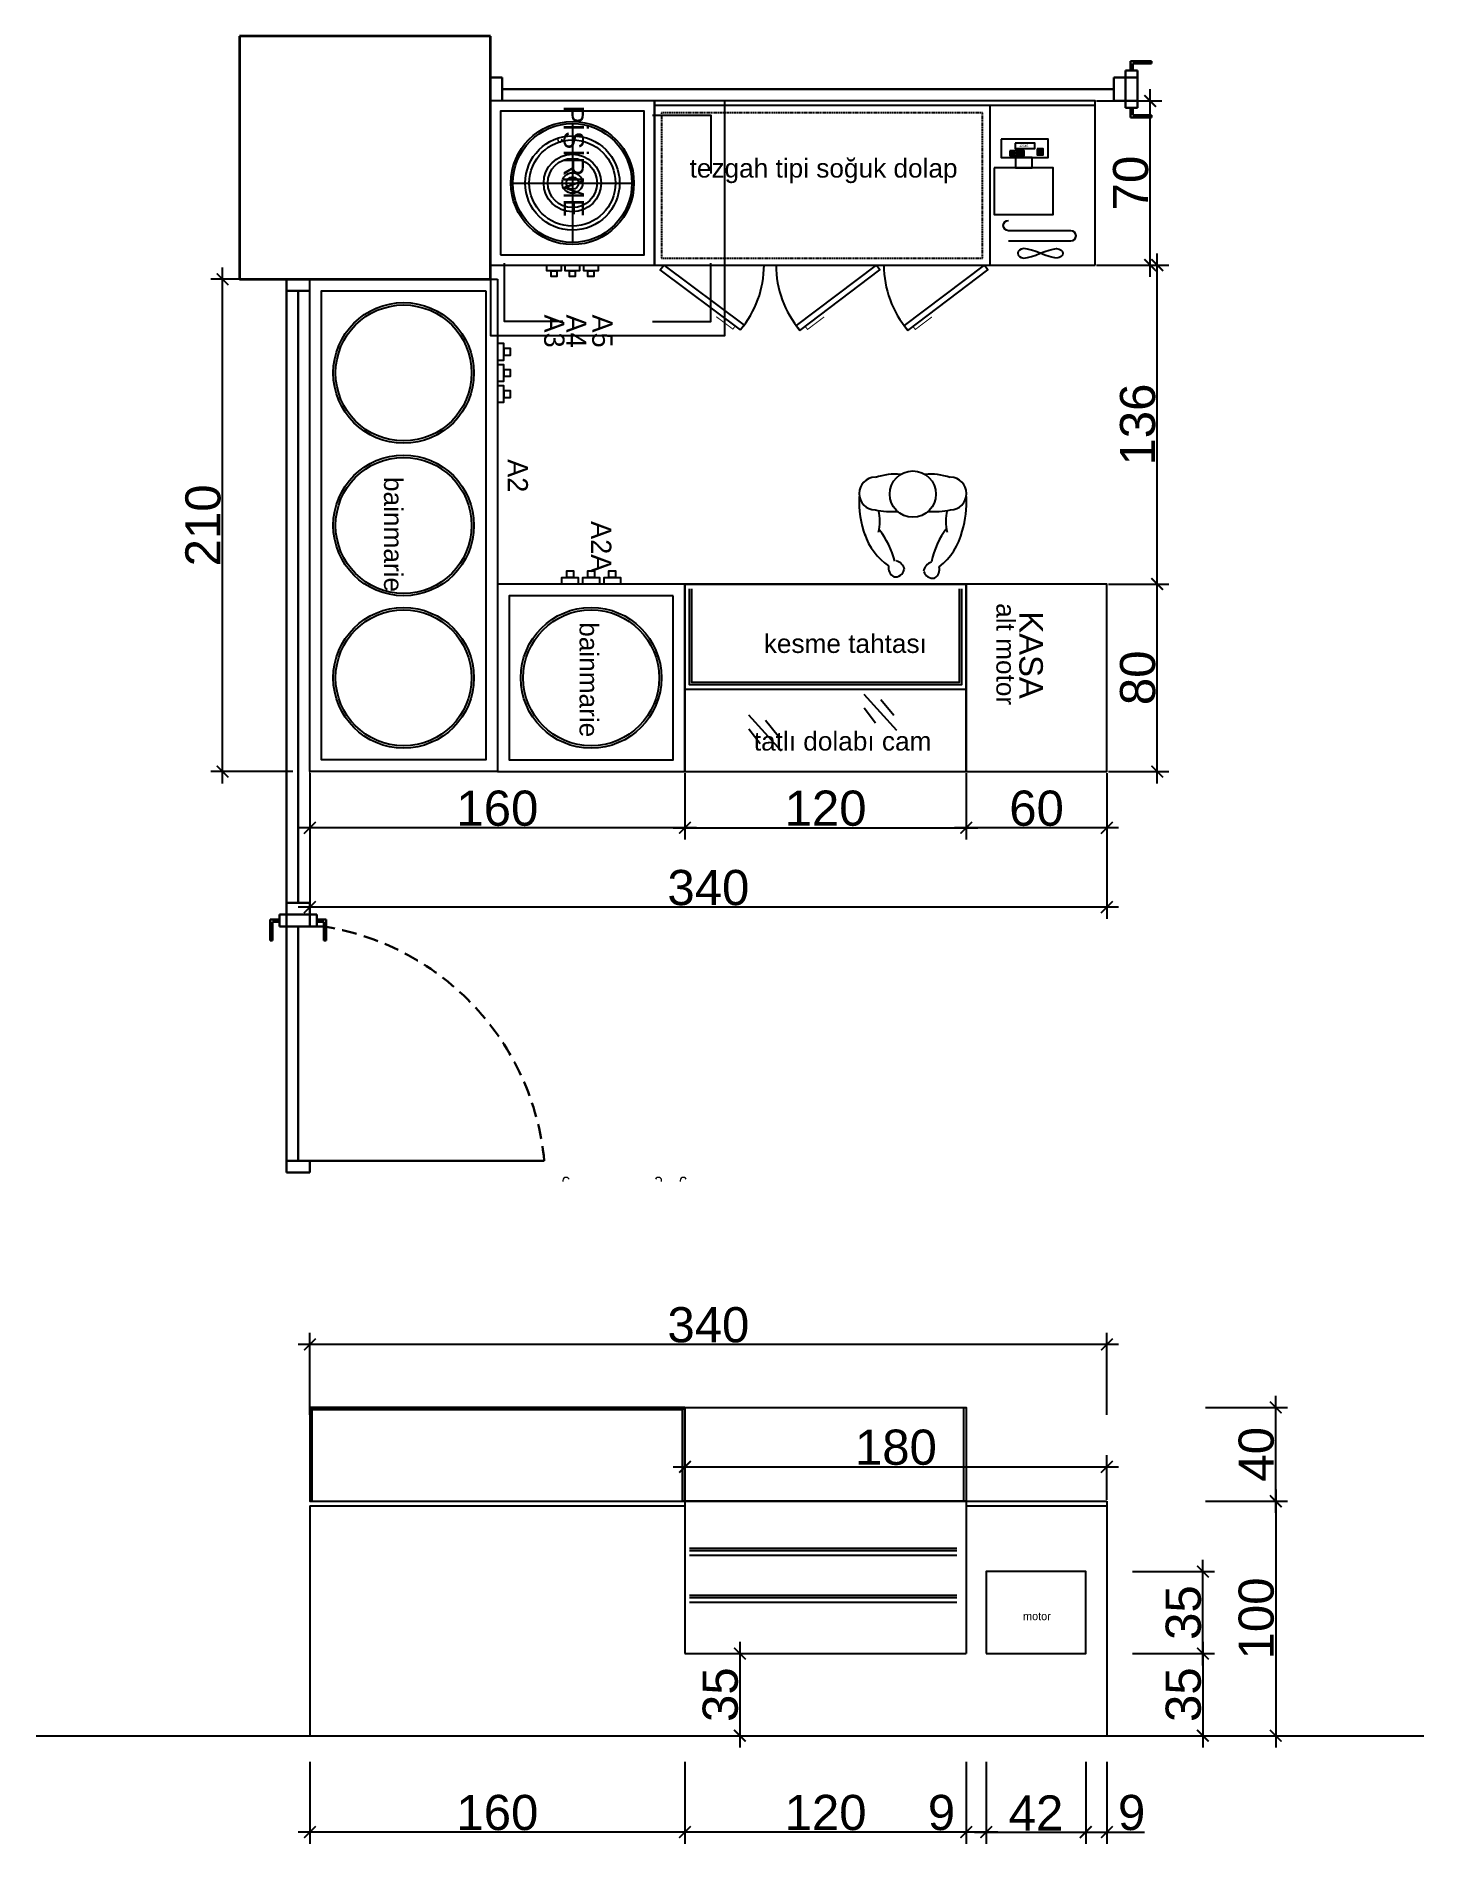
# Model space of a CAD drawing. Header units: millimetres. Extents: x -937 to 10425, y -275 to 2422.
# Drawn here: x -937 to -345, y 357 to 1128 of the extents above; entities that cross this region are included whole.
import ezdxf
from ezdxf.enums import TextEntityAlignment as Align

# ---------------------------------------------------------------- set-up
doc = ezdxf.new("R2010")
doc.units = ezdxf.units.MM
doc.header["$PDMODE"] = 35
doc.linetypes.add('DASHED', pattern=[0.75, 0.5, -0.25])
doc.linetypes.add('HIDDEN', pattern=[9.525, 6.35, -3.175])
for name, color, linetype in [('S2000-002 Çizgi', 7, 'Continuous'), ('SKTÜRK-002 Çizgi', 7, 'Continuous'), ('SKTÜRK_ Çizgi', 7, 'Continuous')]:
    doc.layers.add(name, color=color, linetype=linetype)
for name, color, linetype, lineweight in [('Sebe - Dograma', 4, 'Continuous', 30), ('Sebe - Duvar', 5, 'Continuous', 35), ('Sebe - Mobilya Alçak', 41, 'Continuous', 20), ('Sebe - Tefriş - ince', 9, 'Continuous', 0)]:
    doc.layers.add(name, color=color, linetype=linetype, lineweight=lineweight)
doc.styles.get("Standard").update_dxf_attribs({"font": 'arial.ttf'})
doc.styles.add('TAKSİM', font='GOTHIC.TTF', dxfattribs={"height": 20})
doc.dimstyles.new('ölçü iç', dxfattribs={"dimtxt": 15, "dimasz": 5, "dimexe": 5, "dimexo": 0.625, "dimtad": 1, "dimdec": 0, "dimtxsty": 'Standard', "dimblk": 'ARCHTICK', "dimcen": 5, "dimdle": 5, "dimclrd": 253, "dimclre": 253, "dimadec": 0, "dimazin": 0, "dimtfac": 1, "dimtdec": 0, "dimtmove": 0, "dimatfit": 3, "dimldrblk": 'ARCHTICK', "dimfxl": 30, "dimfxlon": 1, "dimarcsym": 2})

msp = doc.modelspace()

# ---------------------------------------------------------------- texts
for s, p in [('tezgah tipi soğuk dolap', (-658.48, 1067.79)), ('kesme tahtası', (-626.83, 865.07)), ('tatlı dolabı cam', (-631.1, 823.44))]:
    msp.add_text(s, height=8).set_placement(p)
for s, height, p in [('bainmarie', 8, (-788.84, 940.11)), ('alt motor', 8, (-527.6, 886.29)), ('KASA', 10, (-517.79, 882.8)), ('bainmarie', 8, (-705.41, 878.18))]:
    msp.add_text(s, height=height, rotation=270).set_placement(p)
at = {"layer": 'SKTÜRK-002 Çizgi', "style": 'TAKSİM'}
for s, p in [('PİŞİRME', (-712.23, 1074.77)), ('A3', (-720.5, 1002.33)), ('A4', (-711.1, 1002.33)), ('A5', (-700, 1002.33)), ('A2', (-736.09, 940.65)), ('A2A', (-700.5, 910.38))]:
    msp.add_text(s, height=8.64, rotation=270, dxfattribs=at).set_placement(p, align=Align.CENTER)
msp.add_text('motor', height=3.456, dxfattribs=at).set_placement((-510.32, 452.59), align=Align.CENTER)

# ---------------------------------------------------------------- blocks, each defined once
blk = doc.blocks.new('A$C3F6402FE')
at = {"layer": 'S2000-002 Çizgi'}
for points in [[(24.2, 0), (64, 0), (64, 50.2), (24.2, 50.2)], [(0, 6), (15.6, 6), (15.6, 45.9), (0, 45.9)], [(3.3, 17.7), (7.8, 17.7), (7.8, 34.7), (3.3, 34.7)], [(8.2, 40.7), (9.2, 40.7), (9.2, 41.7), (8.2, 41.7)], [(8.2, 39.7), (9.2, 39.7), (9.2, 40.7), (8.2, 40.7)], [(8.2, 38.7), (9.2, 38.7), (9.2, 39.7), (8.2, 39.7)], [(8.2, 37.7), (9.2, 37.7), (9.2, 38.7), (8.2, 38.7)], [(8.2, 36.7), (9.2, 36.7), (9.2, 37.7), (8.2, 37.7)], [(9.2, 40.7), (10.2, 40.7), (10.2, 41.7), (9.2, 41.7)], [(9.2, 39.7), (10.2, 39.7), (10.2, 40.7), (9.2, 40.7)], [(9.2, 38.7), (10.2, 38.7), (10.2, 39.7), (9.2, 39.7)], [(9.2, 37.7), (10.2, 37.7), (10.2, 38.7), (9.2, 38.7)], [(9.2, 36.7), (10.2, 36.7), (10.2, 37.7), (9.2, 37.7)], [(10.2, 40.7), (11.2, 40.7), (11.2, 41.7), (10.2, 41.7)], [(10.2, 39.7), (11.2, 39.7), (11.2, 40.7), (10.2, 40.7)], [(10.2, 38.7), (11.2, 38.7), (11.2, 39.7), (10.2, 39.7)], [(10.2, 37.7), (11.2, 37.7), (11.2, 38.7), (10.2, 38.7)], [(10.2, 36.7), (11.2, 36.7), (11.2, 37.7), (10.2, 37.7)], [(11.2, 40.7), (12.2, 40.7), (12.2, 41.7), (11.2, 41.7)], [(11.2, 39.7), (12.2, 39.7), (12.2, 40.7), (11.2, 40.7)], [(11.2, 38.7), (12.2, 38.7), (12.2, 39.7), (11.2, 39.7)], [(11.2, 37.7), (12.2, 37.7), (12.2, 38.7), (11.2, 38.7)], [(11.2, 36.7), (12.2, 36.7), (12.2, 37.7), (11.2, 37.7)], [(12.2, 40.7), (13.2, 40.7), (13.2, 41.7), (12.2, 41.7)], [(12.2, 39.7), (13.2, 39.7), (13.2, 40.7), (12.2, 40.7)], [(12.2, 38.7), (13.2, 38.7), (13.2, 39.7), (12.2, 39.7)], [(12.2, 37.7), (13.2, 37.7), (13.2, 38.7), (12.2, 38.7)], [(12.2, 36.7), (13.2, 36.7), (13.2, 37.7), (12.2, 37.7)], [(15.6, 18), (24.2, 18), (24.2, 32.2), (15.6, 32.2)], [(9.7, 23.4), (11.7, 23.4), (11.7, 25.4), (9.7, 25.4)], [(9.7, 21.4), (11.7, 21.4), (11.7, 23.4), (9.7, 23.4)], [(9.7, 19.4), (11.7, 19.4), (11.7, 21.4), (9.7, 21.4)], [(9.7, 17.4), (11.7, 17.4), (11.7, 19.4), (9.7, 19.4)], [(9.7, 15.4), (11.7, 15.4), (11.7, 17.4), (9.7, 17.4)], [(9.7, 13.4), (11.7, 13.4), (11.7, 15.4), (9.7, 15.4)], [(11.7, 23.4), (13.7, 23.4), (13.7, 25.4), (11.7, 25.4)], [(11.7, 21.4), (13.7, 21.4), (13.7, 23.4), (11.7, 23.4)], [(11.7, 19.4), (13.7, 19.4), (13.7, 21.4), (11.7, 21.4)], [(11.7, 17.4), (13.7, 17.4), (13.7, 19.4), (11.7, 19.4)], [(11.7, 15.4), (13.7, 15.4), (13.7, 17.4), (11.7, 17.4)], [(11.7, 13.4), (13.7, 13.4), (13.7, 15.4), (11.7, 15.4)]]:
    blk.add_lwpolyline(points, close=True, dxfattribs=at)
blk.add_text('12345', height=2, rotation=90, dxfattribs=at).set_placement((6.6, 21.3))
blk = doc.blocks.new('m2_pp03p')
blk.add_circle((0, 0), 9.87)
for centre, radius, start, end in [((4.68, 10.06), 26.32, 127.35182, 167.47266), ((-6.82, 32), 4.59, 122.84316, 192.86107), ((-8.59, 31.89), 4.04, 16.05795, 100.24483), ((-9.71, 34.01), 5.28, 289.87158, 348.31777), ((8.62, 33.52), 5.28, 194.78734, 253.23354), ((7.61, 31.34), 4.04, 82.86029, 167.04717), ((5.84, 31.36), 4.59, 350.24404, 60.26195), ((-43.54, 36.37), 36.39, 323.03498, 348.17997), ((42.83, 37.94), 36.39, 194.92514, 218.26682), ((-4.46, 8.82), 26.32, 18.24796, 55.75329), ((15.93, 3.73), 38.86, 161.95946, 183.88958), ((-32.97, 11.62), 18.93, 345.92352, 14.07648), ((32.97, 11.62), 18.93, 165.92352, 194.07648), ((-15.93, 3.73), 38.86, 356.11042, 21.26341), ((-15.9, -0.22), 7.02, 91.40227, 268.59773), ((-8.31, -35.91), 43.4, 87.46703, 100.30461), ((8.31, -35.91), 43.4, 79.69539, 92.53297), ((15.9, -0.22), 7.02, 271.40227, 88.59773), ((-7.67, 15.53), 24, 249.96679, 276.11796), ((7.67, 15.53), 24, 263.88204, 290.03321)]:
    blk.add_arc(centre, radius, start, end)
blk = doc.blocks.new('A$C0AFB533A')
for p, q in [((40, 11), (40, 69)), ((69, 40), (11, 40))]:
    blk.add_line(p, q)
for radius in [30, 29, 23, 21, 14, 12, 5, 3]:
    blk.add_circle((40, 40), radius)
at = {"layer": 'SKTÜRK_ Çizgi'}
for points in [[(80, 80), (0, 80), (0, 0), (80, 0)], [(34.5, 80), (27.5, 80), (27.5, 82.8), (34.5, 82.8)], [(32.4, 82.8), (29.6, 82.8), (29.6, 85.6), (32.4, 85.6)], [(43.5, 80), (36.5, 80), (36.5, 82.8), (43.5, 82.8)], [(41.4, 82.8), (38.6, 82.8), (38.6, 85.6), (41.4, 85.6)], [(52.5, 80), (45.5, 80), (45.5, 82.8), (52.5, 82.8)], [(50.4, 82.8), (47.6, 82.8), (47.6, 85.6), (50.4, 85.6)], [(75, 75), (5, 75), (5, 5), (75, 5)]]:
    blk.add_lwpolyline(points, close=True, dxfattribs=at)
blk = doc.blocks.new('A$C6D447ABA')
for centre, radius in [((40, 40), 30), ((105, 40), 30), ((170, 40), 30), ((40, 40), 29), ((105, 40), 29), ((170, 40), 29)]:
    blk.add_circle(centre, radius)
at = {"layer": 'SKTÜRK_ Çizgi'}
for points in [[(29.6, 82.8), (32.4, 82.8), (32.4, 85.6), (29.6, 85.6)], [(38.6, 82.8), (41.4, 82.8), (41.4, 85.6), (38.6, 85.6)], [(47.6, 82.8), (50.4, 82.8), (50.4, 85.6), (47.6, 85.6)], [(0, 80), (210, 80), (210, 0), (0, 0)], [(27.5, 80), (34.5, 80), (34.5, 82.8), (27.5, 82.8)], [(36.5, 80), (43.5, 80), (43.5, 82.8), (36.5, 82.8)], [(45.5, 80), (52.5, 80), (52.5, 82.8), (45.5, 82.8)], [(5, 75), (205, 75), (205, 5), (5, 5)]]:
    blk.add_lwpolyline(points, close=True, dxfattribs=at)
blk = doc.blocks.new('A$C69F55960')
for radius in [30, 29]:
    blk.add_circle((45.6, 40), radius)
at = {"layer": 'SKTÜRK_ Çizgi'}
for points in [[(5.6, 80), (5.6, 0), (85.6, 0), (85.6, 80)], [(10.6, 75), (10.6, 5), (80.6, 5), (80.6, 75)], [(2.8, 50.4), (2.8, 47.6), (0, 47.6), (0, 50.4)], [(5.6, 52.5), (5.6, 45.5), (2.8, 45.5), (2.8, 52.5)], [(2.8, 41.4), (2.8, 38.6), (0, 38.6), (0, 41.4)], [(5.6, 43.5), (5.6, 36.5), (2.8, 36.5), (2.8, 43.5)], [(2.8, 32.4), (2.8, 29.6), (0, 29.6), (0, 32.4)], [(5.6, 34.5), (5.6, 27.5), (2.8, 27.5), (2.8, 34.5)]]:
    blk.add_lwpolyline(points, close=True, dxfattribs=at)
blk = doc.blocks.new('_ArchTick')
at = {"color": 0, "linetype": 'ByBlock', "const_width": 0.15}
blk.add_lwpolyline([(-0.5, -0.5), (0.5, 0.5)], dxfattribs=at)
blk = doc.blocks.new('*D82')
at = {"color": 253, "lineweight": -2, "transparency": 16777216}
for p, q in [((-540.47, 813.83), (-540.47, 785.49)), ((-480.47, 813.83), (-480.47, 785.49)), ((-475.47, 790.49), (-545.47, 790.49))]:
    blk.add_line(p, q, dxfattribs=at)
at = {"layer": 'Defpoints', "color": 0, "transparency": 16777216}
for p in [(-540.47, 814.46), (-480.47, 814.46), (-540.47, 790.49)]:
    blk.add_point(p, dxfattribs=at)
at = {"color": 253, "lineweight": -2, "transparency": 16777216, "xscale": 5, "yscale": 5, "zscale": 5, "rotation": 180}
blk.add_blockref('_ArchTick', (-540.47, 790.49), dxfattribs=at)
at = {"color": 253, "lineweight": -2, "transparency": 16777216, "xscale": 5, "yscale": 5, "zscale": 5}
blk.add_blockref('_ArchTick', (-480.47, 790.49), dxfattribs=at)
at = {"color": 0, "transparency": 16777216, "insert": (-510.47, 798.77), "char_height": 15, "attachment_point": 5}
blk.add_mtext('60', dxfattribs=at)
blk = doc.blocks.new('*D83')
at = {"color": 253, "lineweight": -2, "transparency": 16777216}
for p, q in [((-660.47, 813.83), (-660.47, 785.49)), ((-540.47, 813.83), (-540.47, 785.49)), ((-665.47, 790.49), (-535.47, 790.49))]:
    blk.add_line(p, q, dxfattribs=at)
at = {"layer": 'Defpoints', "color": 0, "transparency": 16777216}
for p in [(-660.47, 814.46), (-540.47, 814.46), (-540.47, 790.49)]:
    blk.add_point(p, dxfattribs=at)
at = {"color": 253, "lineweight": -2, "transparency": 16777216, "xscale": 5, "yscale": 5, "zscale": 5, "rotation": 180}
blk.add_blockref('_ArchTick', (-660.47, 790.49), dxfattribs=at)
at = {"color": 253, "lineweight": -2, "transparency": 16777216, "xscale": 5, "yscale": 5, "zscale": 5}
blk.add_blockref('_ArchTick', (-540.47, 790.49), dxfattribs=at)
at = {"color": 0, "transparency": 16777216, "insert": (-600.47, 798.77), "char_height": 15, "attachment_point": 5}
blk.add_mtext('120', dxfattribs=at)
blk = doc.blocks.new('A$C05AC2178')
at = {"layer": 'S2000-002 Çizgi'}
blk.add_line((2, 226.75), (2, 38.75), dxfattribs=at)
for points in [[(70, 226.75), (0, 226.75), (0, 38.75), (70, 38.75)], [(66.97, 210.31), (66.8, 208.85), (66.35, 207.15), (65.71, 205.29), (64.97, 203.34), (64.24, 201.39), (63.6, 199.53), (63.14, 197.82), (62.97, 196.37), (63.14, 195.22), (63.6, 194.41), (64.24, 193.92), (64.97, 193.75), (65.71, 193.92), (66.35, 194.41), (66.8, 195.22), (66.97, 196.37), (66.8, 197.82), (66.35, 199.53), (65.71, 201.39), (64.97, 203.34), (64.24, 205.29), (63.6, 207.15), (63.14, 208.85), (62.97, 210.31), (63.14, 211.45), (63.6, 212.27), (64.24, 212.76), (64.97, 212.93), (65.71, 212.76), (66.35, 212.27), (66.8, 211.45)], [(97.82, 146.79), (72.05, 180.9), (70, 179.35), (95.77, 145.24)], [(97.82, 100.81), (72.05, 134.92), (70, 133.37), (95.77, 99.26)], [(97.67, 75.44), (72.05, 41.21), (70, 42.75), (95.61, 76.98)]]:
    blk.add_lwpolyline(points, close=True, dxfattribs=at)
for points in [[(55.32, 216.42), (55.32, 189.75, -1), (50.97, 189.75)], [(59.66, 189.75), (59.66, 216.42, 1), (55.32, 216.42)]]:
    blk.add_lwpolyline(points, format="xyb", dxfattribs=at)
blk.add_lwpolyline([(2, 181.75), (70, 181.75)], dxfattribs=at)
at = {"layer": 'S2000-002 Çizgi', "linetype": 'DASHED'}
blk.add_lwpolyline([(5, 178.75), (5, 41.75), (67, 41.75), (67, 178.75)], close=True, dxfattribs=at)
at = {"layer": 'S2000-002 Çizgi', "const_width": 0.428}
for points in [[(96.12, 149.03), (97.44, 150.03), (93.18, 155.66), (92.09, 157.11)], [(96.12, 103.05), (97.44, 104.05), (93.18, 109.69), (92.09, 111.13)], [(95.98, 73.19), (97.3, 72.2), (93.07, 66.55), (91.99, 65.1)]]:
    blk.add_lwpolyline(points, dxfattribs=at)
at = {"layer": 'S2000-002 Çizgi'}
for centre, start, end in [((70, 179.35), 270, 310.50921), ((70, 133.37), 270, 310.50921), ((70, 42.75), 49.75503, 90)]:
    blk.add_arc(centre, 42.75, start, end, dxfattribs=at)
blk = doc.blocks.new('*D84')
at = {"color": 253, "lineweight": -2, "transparency": 16777216}
for p, q in [((-820.47, 813.83), (-820.47, 785.49)), ((-660.47, 813.83), (-660.47, 785.49)), ((-655.47, 790.49), (-825.47, 790.49))]:
    blk.add_line(p, q, dxfattribs=at)
at = {"layer": 'Defpoints', "color": 0, "transparency": 16777216}
for p in [(-820.47, 814.46), (-660.47, 814.46), (-820.47, 790.49)]:
    blk.add_point(p, dxfattribs=at)
at = {"color": 253, "lineweight": -2, "transparency": 16777216, "xscale": 5, "yscale": 5, "zscale": 5, "rotation": 180}
blk.add_blockref('_ArchTick', (-820.47, 790.49), dxfattribs=at)
at = {"color": 253, "lineweight": -2, "transparency": 16777216, "xscale": 5, "yscale": 5, "zscale": 5}
blk.add_blockref('_ArchTick', (-660.47, 790.49), dxfattribs=at)
at = {"color": 0, "transparency": 16777216, "insert": (-740.47, 798.77), "char_height": 15, "attachment_point": 5}
blk.add_mtext('160', dxfattribs=at)
blk = doc.blocks.new('*D85')
at = {"color": 253, "lineweight": -2, "transparency": 16777216}
for p, q in [((-857.71, 809.46), (-857.71, 1029.46)), ((-827.71, 1024.46), (-862.71, 1024.46)), ((-827.71, 814.46), (-862.71, 814.46))]:
    blk.add_line(p, q, dxfattribs=at)
at = {"layer": 'Defpoints', "color": 0, "transparency": 16777216}
for p in [(-857.71, 1024.46), (-820.47, 1024.46), (-820.47, 814.46)]:
    blk.add_point(p, dxfattribs=at)
at = {"color": 253, "lineweight": -2, "transparency": 16777216, "xscale": 5, "yscale": 5, "zscale": 5}
for p, rotation in [((-857.71, 1024.46), 90), ((-857.71, 814.46), 270)]:
    blk.add_blockref('_ArchTick', p, dxfattribs=dict(at, rotation=rotation))
at = {"color": 0, "transparency": 16777216, "insert": (-865.99, 919.46), "char_height": 15, "attachment_point": 5, "rotation": 90}
blk.add_mtext('210', dxfattribs=at)
blk = doc.blocks.new('*D86')
at = {"color": 253, "lineweight": -2, "transparency": 16777216}
for p, q in [((-479.85, 894.46), (-453.99, 894.46)), ((-458.99, 809.46), (-458.99, 899.46)), ((-479.85, 814.46), (-453.99, 814.46))]:
    blk.add_line(p, q, dxfattribs=at)
at = {"layer": 'Defpoints', "color": 0, "transparency": 16777216}
for p in [(-480.47, 894.46), (-458.99, 894.46), (-480.47, 814.46)]:
    blk.add_point(p, dxfattribs=at)
at = {"color": 253, "lineweight": -2, "transparency": 16777216, "xscale": 5, "yscale": 5, "zscale": 5}
for p, rotation in [((-458.99, 894.46), 90), ((-458.99, 814.46), 270)]:
    blk.add_blockref('_ArchTick', p, dxfattribs=dict(at, rotation=rotation))
at = {"color": 0, "transparency": 16777216, "insert": (-467.27, 854.46), "char_height": 15, "attachment_point": 5, "rotation": 90}
blk.add_mtext('80', dxfattribs=at)
blk = doc.blocks.new('*D87')
at = {"color": 253, "lineweight": -2, "transparency": 16777216}
for p, q in [((-458.99, 889.46), (-458.99, 1035.46)), ((-484.85, 1030.46), (-453.99, 1030.46)), ((-479.85, 894.46), (-453.99, 894.46))]:
    blk.add_line(p, q, dxfattribs=at)
at = {"layer": 'Defpoints', "color": 0, "transparency": 16777216}
for p in [(-485.47, 1030.46), (-458.99, 1030.46), (-480.47, 894.46)]:
    blk.add_point(p, dxfattribs=at)
at = {"color": 253, "lineweight": -2, "transparency": 16777216, "xscale": 5, "yscale": 5, "zscale": 5}
for p, rotation in [((-458.99, 1030.46), 90), ((-458.99, 894.46), 270)]:
    blk.add_blockref('_ArchTick', p, dxfattribs=dict(at, rotation=rotation))
at = {"color": 0, "transparency": 16777216, "insert": (-467.28, 962.46), "char_height": 15, "attachment_point": 5, "rotation": 90}
blk.add_mtext('136', dxfattribs=at)
blk = doc.blocks.new('*D88')
at = {"color": 253, "lineweight": -2, "transparency": 16777216}
for p, q in [((-461.99, 1025.46), (-461.99, 1105.46)), ((-484.85, 1100.46), (-456.99, 1100.46)), ((-484.85, 1030.46), (-456.99, 1030.46))]:
    blk.add_line(p, q, dxfattribs=at)
at = {"layer": 'Defpoints', "color": 0, "transparency": 16777216}
for p in [(-485.47, 1100.46), (-461.99, 1100.46), (-485.47, 1030.46)]:
    blk.add_point(p, dxfattribs=at)
at = {"color": 253, "lineweight": -2, "transparency": 16777216, "xscale": 5, "yscale": 5, "zscale": 5}
for p, rotation in [((-461.99, 1100.46), 90), ((-461.99, 1030.46), 270)]:
    blk.add_blockref('_ArchTick', p, dxfattribs=dict(at, rotation=rotation))
at = {"color": 0, "transparency": 16777216, "insert": (-470.27, 1065.46), "char_height": 15, "attachment_point": 5, "rotation": 90}
blk.add_mtext('70', dxfattribs=at)
blk = doc.blocks.new('*D89')
at = {"color": 253, "lineweight": -2, "transparency": 16777216}
for p, q in [((-820.47, 786.64), (-820.47, 751.64)), ((-480.47, 786.64), (-480.47, 751.64)), ((-475.47, 756.64), (-825.47, 756.64))]:
    blk.add_line(p, q, dxfattribs=at)
at = {"layer": 'Defpoints', "color": 0, "transparency": 16777216}
for p in [(-820.47, 814.46), (-480.47, 814.46), (-820.47, 756.64)]:
    blk.add_point(p, dxfattribs=at)
at = {"color": 253, "lineweight": -2, "transparency": 16777216, "xscale": 5, "yscale": 5, "zscale": 5, "rotation": 180}
blk.add_blockref('_ArchTick', (-820.47, 756.64), dxfattribs=at)
at = {"color": 253, "lineweight": -2, "transparency": 16777216, "xscale": 5, "yscale": 5, "zscale": 5}
blk.add_blockref('_ArchTick', (-480.47, 756.64), dxfattribs=at)
at = {"color": 0, "transparency": 16777216, "insert": (-650.47, 764.93), "char_height": 15, "attachment_point": 5}
blk.add_mtext('340', dxfattribs=at)
blk = doc.blocks.new('*D90')
at = {"color": 253, "lineweight": -2, "transparency": 16777216}
for p, q in [((-637.03, 443.33), (-637.03, 398.33)), ((-659.85, 438.33), (-632.03, 438.33)), ((-659.85, 403.33), (-632.03, 403.33))]:
    blk.add_line(p, q, dxfattribs=at)
at = {"layer": 'Defpoints', "color": 0, "transparency": 16777216}
for p in [(-660.47, 438.33), (-660.47, 403.33), (-637.03, 403.33)]:
    blk.add_point(p, dxfattribs=at)
at = {"color": 253, "lineweight": -2, "transparency": 16777216, "xscale": 5, "yscale": 5, "zscale": 5}
for p, rotation in [((-637.03, 438.33), 90), ((-637.03, 403.33), 270)]:
    blk.add_blockref('_ArchTick', p, dxfattribs=dict(at, rotation=rotation))
at = {"color": 0, "transparency": 16777216, "insert": (-645.32, 420.83), "char_height": 15, "attachment_point": 5, "rotation": 90}
blk.add_mtext('35', dxfattribs=at)
blk = doc.blocks.new('*D91')
at = {"color": 253, "lineweight": -2, "transparency": 16777216}
for p, q in [((-531.95, 392.21), (-531.95, 357.21)), ((-489.47, 392.21), (-489.47, 357.21)), ((-536.95, 362.21), (-484.47, 362.21))]:
    blk.add_line(p, q, dxfattribs=at)
at = {"layer": 'Defpoints', "color": 0, "transparency": 16777216}
for p in [(-531.95, 438.33), (-489.47, 438.33), (-489.47, 362.21)]:
    blk.add_point(p, dxfattribs=at)
at = {"color": 253, "lineweight": -2, "transparency": 16777216, "xscale": 5, "yscale": 5, "zscale": 5, "rotation": 180}
blk.add_blockref('_ArchTick', (-531.95, 362.21), dxfattribs=at)
at = {"color": 253, "lineweight": -2, "transparency": 16777216, "xscale": 5, "yscale": 5, "zscale": 5}
blk.add_blockref('_ArchTick', (-489.47, 362.21), dxfattribs=at)
at = {"color": 0, "transparency": 16777216, "insert": (-510.71, 370.37), "char_height": 15, "attachment_point": 5}
blk.add_mtext('42', dxfattribs=at)
blk = doc.blocks.new('*D92')
at = {"color": 253, "lineweight": -2, "transparency": 16777216}
for p, q in [((-489.47, 392.21), (-489.47, 357.21)), ((-480.47, 392.21), (-480.47, 357.21)), ((-494.47, 362.21), (-480.47, 362.21)), ((-480.47, 362.21), (-464.36, 362.21))]:
    blk.add_line(p, q, dxfattribs=at)
at = {"layer": 'Defpoints', "color": 0, "transparency": 16777216}
for p in [(-489.47, 438.33), (-480.47, 438.33), (-480.47, 362.21)]:
    blk.add_point(p, dxfattribs=at)
at = {"color": 253, "lineweight": -2, "transparency": 16777216, "xscale": 5, "yscale": 5, "zscale": 5, "rotation": 180}
blk.add_blockref('_ArchTick', (-489.47, 362.21), dxfattribs=at)
at = {"color": 253, "lineweight": -2, "transparency": 16777216, "xscale": 5, "yscale": 5, "zscale": 5}
blk.add_blockref('_ArchTick', (-480.47, 362.21), dxfattribs=at)
at = {"color": 0, "transparency": 16777216, "insert": (-469.91, 370.49), "char_height": 15, "attachment_point": 5}
blk.add_mtext('9', dxfattribs=at)
blk = doc.blocks.new('*D93')
at = {"color": 253, "lineweight": -2, "transparency": 16777216}
for p, q in [((-540.47, 392.21), (-540.47, 357.21)), ((-531.95, 392.21), (-531.95, 357.21)), ((-540.47, 362.21), (-556.58, 362.21)), ((-526.95, 362.21), (-540.47, 362.21))]:
    blk.add_line(p, q, dxfattribs=at)
at = {"layer": 'Defpoints', "color": 0, "transparency": 16777216}
for p in [(-540.47, 438.33), (-531.95, 438.33), (-540.47, 362.21)]:
    blk.add_point(p, dxfattribs=at)
at = {"color": 253, "lineweight": -2, "transparency": 16777216, "xscale": 5, "yscale": 5, "zscale": 5, "rotation": 180}
blk.add_blockref('_ArchTick', (-540.47, 362.21), dxfattribs=at)
at = {"color": 253, "lineweight": -2, "transparency": 16777216, "xscale": 5, "yscale": 5, "zscale": 5}
blk.add_blockref('_ArchTick', (-531.95, 362.21), dxfattribs=at)
at = {"color": 0, "transparency": 16777216, "insert": (-551.03, 370.49), "char_height": 15, "attachment_point": 5}
blk.add_mtext('9', dxfattribs=at)
blk = doc.blocks.new('*D94')
at = {"color": 253, "lineweight": -2, "transparency": 16777216}
for p, q in [((-660.47, 392.21), (-660.47, 357.21)), ((-540.47, 392.21), (-540.47, 357.21)), ((-535.47, 362.21), (-665.47, 362.21))]:
    blk.add_line(p, q, dxfattribs=at)
at = {"layer": 'Defpoints', "color": 0, "transparency": 16777216}
for p in [(-660.47, 438.33), (-540.47, 438.33), (-660.47, 362.21)]:
    blk.add_point(p, dxfattribs=at)
at = {"color": 253, "lineweight": -2, "transparency": 16777216, "xscale": 5, "yscale": 5, "zscale": 5, "rotation": 180}
blk.add_blockref('_ArchTick', (-660.47, 362.21), dxfattribs=at)
at = {"color": 253, "lineweight": -2, "transparency": 16777216, "xscale": 5, "yscale": 5, "zscale": 5}
blk.add_blockref('_ArchTick', (-540.47, 362.21), dxfattribs=at)
at = {"color": 0, "transparency": 16777216, "insert": (-600.47, 370.49), "char_height": 15, "attachment_point": 5}
blk.add_mtext('120', dxfattribs=at)
blk = doc.blocks.new('*D95')
at = {"color": 253, "lineweight": -2, "transparency": 16777216}
for p, q in [((-820.47, 392.21), (-820.47, 357.21)), ((-660.47, 392.21), (-660.47, 357.21)), ((-655.47, 362.21), (-825.47, 362.21))]:
    blk.add_line(p, q, dxfattribs=at)
at = {"layer": 'Defpoints', "color": 0, "transparency": 16777216}
for p in [(-820.47, 438.33), (-660.47, 438.33), (-820.47, 362.21)]:
    blk.add_point(p, dxfattribs=at)
at = {"color": 253, "lineweight": -2, "transparency": 16777216, "xscale": 5, "yscale": 5, "zscale": 5, "rotation": 180}
blk.add_blockref('_ArchTick', (-820.47, 362.21), dxfattribs=at)
at = {"color": 253, "lineweight": -2, "transparency": 16777216, "xscale": 5, "yscale": 5, "zscale": 5}
blk.add_blockref('_ArchTick', (-660.47, 362.21), dxfattribs=at)
at = {"color": 0, "transparency": 16777216, "insert": (-740.47, 370.49), "char_height": 15, "attachment_point": 5}
blk.add_mtext('160', dxfattribs=at)
blk = doc.blocks.new('*D96')
at = {"color": 253, "lineweight": -2, "transparency": 16777216}
for p, q in [((-438.42, 503.33), (-403.42, 503.33)), ((-408.42, 508.33), (-408.42, 398.33)), ((-438.42, 403.33), (-403.42, 403.33))]:
    blk.add_line(p, q, dxfattribs=at)
at = {"layer": 'Defpoints', "color": 0, "transparency": 16777216}
for p in [(-480.47, 503.33), (-480.47, 403.33), (-408.42, 403.33)]:
    blk.add_point(p, dxfattribs=at)
at = {"color": 253, "lineweight": -2, "transparency": 16777216, "xscale": 5, "yscale": 5, "zscale": 5}
for p, rotation in [((-408.42, 503.33), 90), ((-408.42, 403.33), 270)]:
    blk.add_blockref('_ArchTick', p, dxfattribs=dict(at, rotation=rotation))
at = {"color": 0, "transparency": 16777216, "insert": (-416.7, 453.33), "char_height": 15, "attachment_point": 5, "rotation": 90}
blk.add_mtext('100', dxfattribs=at)
blk = doc.blocks.new('*D97')
at = {"color": 253, "lineweight": -2, "transparency": 16777216}
for p, q in [((-820.47, 540.19), (-820.47, 575.19)), ((-480.47, 540.19), (-480.47, 575.19)), ((-475.47, 570.19), (-825.47, 570.19))]:
    blk.add_line(p, q, dxfattribs=at)
at = {"layer": 'Defpoints', "color": 0, "transparency": 16777216}
for p in [(-820.47, 570.19), (-820.47, 503.33), (-480.47, 503.33)]:
    blk.add_point(p, dxfattribs=at)
at = {"color": 253, "lineweight": -2, "transparency": 16777216, "xscale": 5, "yscale": 5, "zscale": 5, "rotation": 180}
blk.add_blockref('_ArchTick', (-820.47, 570.19), dxfattribs=at)
at = {"color": 253, "lineweight": -2, "transparency": 16777216, "xscale": 5, "yscale": 5, "zscale": 5}
blk.add_blockref('_ArchTick', (-480.47, 570.19), dxfattribs=at)
at = {"color": 0, "transparency": 16777216, "insert": (-650.47, 578.48), "char_height": 15, "attachment_point": 5}
blk.add_mtext('340', dxfattribs=at)
blk = doc.blocks.new('*D98')
at = {"color": 253, "lineweight": -2, "transparency": 16777216}
for p, q in [((-665.47, 517.98), (-475.47, 517.98)), ((-660.47, 503.95), (-660.47, 522.98)), ((-480.47, 503.95), (-480.47, 522.98))]:
    blk.add_line(p, q, dxfattribs=at)
at = {"layer": 'Defpoints', "color": 0, "transparency": 16777216}
for p in [(-480.47, 517.98), (-660.47, 503.33), (-480.47, 503.33)]:
    blk.add_point(p, dxfattribs=at)
at = {"color": 253, "lineweight": -2, "transparency": 16777216, "xscale": 5, "yscale": 5, "zscale": 5, "rotation": 180}
blk.add_blockref('_ArchTick', (-660.47, 517.98), dxfattribs=at)
at = {"color": 253, "lineweight": -2, "transparency": 16777216, "xscale": 5, "yscale": 5, "zscale": 5}
blk.add_blockref('_ArchTick', (-480.47, 517.98), dxfattribs=at)
at = {"color": 0, "transparency": 16777216, "insert": (-570.47, 526.26), "char_height": 15, "attachment_point": 5}
blk.add_mtext('180', dxfattribs=at)
blk = doc.blocks.new('*D99')
at = {"color": 253, "lineweight": -2, "transparency": 16777216}
for p, q in [((-408.42, 498.33), (-408.42, 548.33)), ((-438.42, 543.33), (-403.42, 543.33)), ((-438.42, 503.33), (-403.42, 503.33))]:
    blk.add_line(p, q, dxfattribs=at)
at = {"layer": 'Defpoints', "color": 0, "transparency": 16777216}
for p in [(-540.47, 543.33), (-408.42, 543.33), (-480.47, 503.33)]:
    blk.add_point(p, dxfattribs=at)
at = {"color": 253, "lineweight": -2, "transparency": 16777216, "xscale": 5, "yscale": 5, "zscale": 5}
for p, rotation in [((-408.42, 543.33), 90), ((-408.42, 503.33), 270)]:
    blk.add_blockref('_ArchTick', p, dxfattribs=dict(at, rotation=rotation))
at = {"color": 0, "transparency": 16777216, "insert": (-416.7, 523.33), "char_height": 15, "attachment_point": 5, "rotation": 90}
blk.add_mtext('40', dxfattribs=at)
blk = doc.blocks.new('*D100')
at = {"color": 253, "lineweight": -2, "transparency": 16777216}
for p, q in [((-439.51, 443.33), (-439.51, 398.33)), ((-469.51, 438.33), (-434.51, 438.33)), ((-469.51, 403.33), (-434.51, 403.33))]:
    blk.add_line(p, q, dxfattribs=at)
at = {"layer": 'Defpoints', "color": 0, "transparency": 16777216}
for p in [(-489.47, 438.33), (-480.47, 403.33), (-439.51, 403.33)]:
    blk.add_point(p, dxfattribs=at)
at = {"color": 253, "lineweight": -2, "transparency": 16777216, "xscale": 5, "yscale": 5, "zscale": 5}
for p, rotation in [((-439.51, 438.33), 90), ((-439.51, 403.33), 270)]:
    blk.add_blockref('_ArchTick', p, dxfattribs=dict(at, rotation=rotation))
at = {"color": 0, "transparency": 16777216, "insert": (-447.8, 420.83), "char_height": 15, "attachment_point": 5, "rotation": 90}
blk.add_mtext('35', dxfattribs=at)
blk = doc.blocks.new('*D101')
at = {"color": 253, "lineweight": -2, "transparency": 16777216}
for p, q in [((-439.51, 433.33), (-439.51, 478.33)), ((-469.51, 473.33), (-434.51, 473.33)), ((-469.51, 438.33), (-434.51, 438.33))]:
    blk.add_line(p, q, dxfattribs=at)
at = {"layer": 'Defpoints', "color": 0, "transparency": 16777216}
for p in [(-489.47, 473.33), (-439.51, 473.33), (-489.47, 438.33)]:
    blk.add_point(p, dxfattribs=at)
at = {"color": 253, "lineweight": -2, "transparency": 16777216, "xscale": 5, "yscale": 5, "zscale": 5}
for p, rotation in [((-439.51, 473.33), 90), ((-439.51, 438.33), 270)]:
    blk.add_blockref('_ArchTick', p, dxfattribs=dict(at, rotation=rotation))
at = {"color": 0, "transparency": 16777216, "insert": (-447.8, 455.83), "char_height": 15, "attachment_point": 5, "rotation": 90}
blk.add_mtext('35', dxfattribs=at)

# ---------------------------------------------------------------- dimensions: what is measured, and where the dimension line sits
for base, p1, p2, angle, picture, middle in [((-461.99, 1100.46), (-485.47, 1030.46), (-485.47, 1100.46), 270, '*D88', (-470.27, 1065.46)), ((-458.99, 1030.46), (-480.47, 894.46), (-485.47, 1030.46), 270, '*D87', (-467.28, 962.46)), ((-857.71, 1024.46), (-820.47, 814.46), (-820.47, 1024.46), 270, '*D85', (-865.99, 919.46)), ((-458.99, 894.46), (-480.47, 814.46), (-480.47, 894.46), 270, '*D86', (-467.27, 854.46)), ((-408.42, 543.33), (-480.47, 503.33), (-540.47, 543.33), 90, '*D99', (-416.7, 523.33)), ((-408.42, 403.33), (-480.47, 503.33), (-480.47, 403.33), 90, '*D96', (-416.7, 453.33)), ((-439.51, 473.33), (-489.47, 438.33), (-489.47, 473.33), 90, '*D101', (-447.8, 455.83)), ((-637.03, 403.33), (-660.47, 438.33), (-660.47, 403.33), 90, '*D90', (-645.32, 420.83)), ((-439.51, 403.33), (-489.47, 438.33), (-480.47, 403.33), 90, '*D100', (-447.8, 420.83))]:
    dim = msp.add_linear_dim(base=base, p1=p1, p2=p2, angle=angle, dimstyle='ölçü iç')
    dim.commit()
    dim.dimension.update_dxf_attribs({"geometry": picture, "text_midpoint": middle})
for base, p1, p2, picture, middle in [((-820.47, 790.49), (-660.47, 814.46), (-820.47, 814.46), '*D84', (-740.47, 798.77)), ((-820.47, 756.64), (-480.47, 814.46), (-820.47, 814.46), '*D89', (-650.47, 764.93)), ((-540.47, 790.49), (-660.47, 814.46), (-540.47, 814.46), '*D83', (-600.47, 798.77)), ((-540.47, 790.49), (-480.47, 814.46), (-540.47, 814.46), '*D82', (-510.47, 798.77)), ((-820.47, 570.19), (-480.47, 503.33), (-820.47, 503.33), '*D97', (-650.47, 578.48)), ((-480.47, 517.98), (-660.47, 503.33), (-480.47, 503.33), '*D98', (-570.47, 526.26)), ((-820.47, 362.21), (-660.47, 438.33), (-820.47, 438.33), '*D95', (-740.47, 370.49)), ((-660.47, 362.21), (-540.47, 438.33), (-660.47, 438.33), '*D94', (-600.47, 370.49)), ((-540.47, 362.21), (-531.95, 438.33), (-540.47, 438.33), '*D93', (-551.03, 370.49)), ((-489.47, 362.21), (-531.95, 438.33), (-489.47, 438.33), '*D91', (-510.71, 370.37)), ((-480.47, 362.21), (-489.47, 438.33), (-480.47, 438.33), '*D92', (-469.91, 370.49))]:
    dim = msp.add_linear_dim(base=base, p1=p1, p2=p2, dimstyle='ölçü iç')
    dim.commit()
    dim.dimension.update_dxf_attribs({"geometry": picture, "text_midpoint": middle})

# ---------------------------------------------------------------- linework, layer by layer
for p, q in [((-570.09, 831.95), (-583.95, 847.34)), ((-579.2, 835.18), (-583.95, 841.45)), ((-571.42, 838.41), (-576.92, 845.06)), ((-619.31, 823.12), (-633.17, 838.51)), ((-628.43, 826.35), (-633.17, 832.62)), ((-620.64, 829.58), (-626.15, 836.23)), ((-820.47, 503.33), (-480.47, 503.33)), ((-820.47, 501.33), (-660.47, 501.33)), ((-820.47, 501.33), (-820.47, 403.33)), ((-660.47, 503.33), (-660.47, 438.33)), ((-540.47, 503.33), (-540.47, 438.33)), ((-540.47, 501.33), (-480.47, 501.33)), ((-480.47, 503.33), (-480.47, 403.33)), ((-658.47, 483.33), (-544.49, 483.33)), ((-658.47, 482.33), (-544.49, 482.33)), ((-658.47, 480.33), (-544.49, 480.33)), ((-658.47, 463.33), (-544.49, 463.33)), ((-658.47, 462.33), (-544.49, 462.33)), ((-658.47, 460.33), (-544.49, 460.33)), ((-660.47, 438.33), (-540.47, 438.33)), ((-937.23, 403.33), (-345.25, 403.33))]:
    msp.add_line(p, q)
for points in [[(-743.47, 1100.46), (-743.47, 1000.46), (-643.47, 1000.46), (-643.47, 1100.46)], [(-660.47, 894.46), (-660.47, 814.46), (-540.47, 814.46), (-540.47, 894.46)], [(-540.47, 894.46), (-540.47, 849.46), (-660.47, 849.46), (-660.47, 894.46)], [(-540.47, 894.46), (-540.47, 814.46), (-480.47, 814.46), (-480.47, 894.46)], [(-820.47, 503.33), (-660.47, 503.33), (-660.47, 543.33), (-820.47, 543.33)], [(-819.47, 543.33), (-820.47, 543.33), (-820.47, 503.33), (-819.47, 503.33)], [(-661.47, 542.33), (-819.47, 542.33), (-819.47, 543.33), (-661.47, 543.33)], [(-661.47, 543.33), (-660.47, 543.33), (-660.47, 503.33), (-661.47, 503.33)], [(-660.47, 543.33), (-540.47, 543.33), (-540.47, 503.33), (-660.47, 503.33)], [(-541.47, 543.33), (-540.47, 543.33), (-540.47, 503.33), (-541.47, 503.33)], [(-531.95, 438.33), (-489.47, 438.33), (-489.47, 473.33), (-531.95, 473.33)]]:
    msp.add_lwpolyline(points, close=True)
for points in [[(-542.47, 892.46), (-542.47, 851.46), (-658.47, 851.46), (-658.47, 892.46)], [(-543.47, 892.46), (-543.47, 852.46), (-657.47, 852.46), (-657.47, 892.46)]]:
    msp.add_lwpolyline(points)
at = {"layer": 'Sebe - Dograma'}
for p, q in [((-743.47, 1100.46), (-743.47, 1110.46)), ((-743.47, 1110.46), (-738.47, 1110.46)), ((-738.47, 1110.46), (-738.47, 1100.46)), ((-477.47, 1100.46), (-477.47, 1110.46)), ((-477.47, 1110.46), (-472.47, 1110.46)), ((-467.47, 1113.46), (-472.47, 1113.46)), ((-472.47, 1113.46), (-472.47, 1110.46)), ((-472.47, 1100.46), (-472.47, 1110.46)), ((-472.47, 1110.46), (-467.47, 1110.46)), ((-472.47, 1110.46), (-472.47, 1100.46)), ((-472.47, 1110.46), (-467.47, 1110.46)), ((-470.38, 1113.46), (-470.38, 1117.46)), ((-470.38, 1117.46), (-461.38, 1117.46)), ((-461.38, 1116.46), (-469.38, 1116.46)), ((-469.38, 1116.46), (-469.38, 1113.46)), ((-467.47, 1110.46), (-467.47, 1113.46)), ((-467.47, 1110.46), (-467.47, 1100.46)), ((-461.38, 1117.46), (-461.38, 1116.46)), ((-477.47, 1105.46), (-738.47, 1105.46)), ((-472.47, 1100.46), (-477.47, 1100.46)), ((-467.47, 1100.46), (-472.47, 1100.46)), ((-472.47, 1100.46), (-467.47, 1100.46)), ((-472.47, 1100.46), (-467.47, 1100.46)), ((-472.47, 1097.46), (-472.47, 1100.46)), ((-467.47, 1097.46), (-472.47, 1097.46)), ((-470.38, 1097.46), (-470.38, 1093.46)), ((-469.38, 1094.46), (-469.38, 1097.46)), ((-467.47, 1100.46), (-467.47, 1097.46)), ((-470.38, 1093.46), (-461.38, 1093.46)), ((-461.38, 1094.46), (-469.38, 1094.46)), ((-461.38, 1093.46), (-461.38, 1094.46)), ((-830.47, 643.46), (-830.47, 1024.46)), ((-820.47, 1024.46), (-830.47, 1024.46)), ((-830.47, 1024.46), (-830.47, 1019.46)), ((-830.47, 1019.46), (-820.47, 1019.46)), ((-825.47, 758.46), (-825.47, 1019.46)), ((-820.47, 758.46), (-830.47, 758.46)), ((-830.47, 758.46), (-830.47, 753.46)), ((-820.47, 753.46), (-820.47, 758.46)), ((-833.47, 751.37), (-837.47, 751.37)), ((-837.47, 751.37), (-837.47, 742.37)), ((-836.47, 742.37), (-836.47, 750.37)), ((-836.47, 750.37), (-833.47, 750.37)), ((-833.47, 748.46), (-833.47, 753.46)), ((-833.47, 753.46), (-830.47, 753.46)), ((-830.47, 748.46), (-833.47, 748.46)), ((-820.47, 753.46), (-830.47, 753.46)), ((-830.47, 753.46), (-830.47, 748.46)), ((-830.47, 753.46), (-820.47, 753.46)), ((-830.47, 753.46), (-830.47, 748.46)), ((-830.47, 748.46), (-820.47, 748.46)), ((-825.47, 648.46), (-825.47, 748.46)), ((-820.47, 748.46), (-820.47, 753.46)), ((-820.47, 753.46), (-820.47, 748.46)), ((-817.47, 753.46), (-820.47, 753.46)), ((-820.47, 748.46), (-817.47, 748.46)), ((-817.47, 748.46), (-817.47, 753.46)), ((-817.47, 751.37), (-813.47, 751.37)), ((-814.47, 750.37), (-817.47, 750.37)), ((-814.47, 742.37), (-814.47, 750.37)), ((-813.47, 751.37), (-813.47, 742.37)), ((-837.47, 742.37), (-836.47, 742.37)), ((-813.47, 742.37), (-814.47, 742.37)), ((-820.47, 648.46), (-830.47, 648.46)), ((-830.47, 648.46), (-830.47, 643.46)), ((-820.47, 643.46), (-820.47, 648.46)), ((-820.47, 648.46), (-720.47, 648.46)), ((-820.47, 643.46), (-830.47, 643.46)), ((-830.47, 643.46), (-820.47, 643.46)), ((-820.47, 643.46), (-830.47, 643.46))]:
    msp.add_line(p, q, dxfattribs=at)
at = {"layer": 'Sebe - Dograma', "color": 251, "linetype": 'HIDDEN'}
for centre, radius, start, end in [((-820.47, 628.46), 120, 87.13402, 90), ((-832.06, 637.7), 112.11, 5.50953, 80.45303)]:
    msp.add_arc(centre, radius, start, end, dxfattribs=at)
at = {"layer": 'Sebe - Duvar', "lineweight": 35}
for p, q in [((-743.47, 1128.1), (-850.47, 1128.1)), ((-850.47, 1128.1), (-850.47, 1024.46)), ((-743.47, 1024.46), (-743.47, 1128.1)), ((-850.47, 1024.46), (-743.47, 1024.46))]:
    msp.add_line(p, q, dxfattribs=at)
at = {"layer": 'Sebe - Mobilya Alçak', "ltscale": 30}
for centre, start, end in [((-711.16, 640.04), 25.13048, 197.61768), ((-671.78, 640.04), 342.38232, 154.86952), ((-661.16, 640.04), 25.13048, 197.61768)]:
    msp.add_arc(centre, 1.39, start, end, dxfattribs=at)
at = {"layer": 'Sebe - Tefriş - ince'}
for p, q in [((-820.47, 758.46), (-820.47, 818.46)), ((-810.47, 648.46), (-750.47, 648.46))]:
    msp.add_line(p, q, dxfattribs=at)
at = {"layer": 'SKTÜRK-002 Çizgi'}
for points in [[(-674.35, 1094.46), (-649.47, 1094.46), (-649.47, 1069.58)], [(-712.59, 1006.46), (-737.47, 1006.46), (-737.47, 1031.34)], [(-674.35, 1006.46), (-649.47, 1006.46), (-649.47, 1031.34)]]:
    msp.add_lwpolyline(points, dxfattribs=at)

# ---------------------------------------------------------------- block references
for name, p, rotation in [('A$C05AC2178', (-712.22, 1100.46), 270), ('A$C6D447ABA', (-820.47, 1024.46), 270), ('m2_pp03p', (-563.25, 932.83), 180), ('A$C69F55960', (-740.47, 900.06), 270)]:
    msp.add_blockref(name, p, dxfattribs=dict(rotation=rotation))
at = {"layer": 'S2000-002 Çizgi', "xscale": 0.5, "yscale": 0.5, "zscale": 0.5, "rotation": 270}
msp.add_blockref('A$C3F6402FE', (-528.51, 1084.11), dxfattribs=at)
at = {"layer": 'SKTÜRK-002 Çizgi', "xscale": 0.875, "yscale": 0.875, "zscale": 0.875, "rotation": 180}
msp.add_blockref('A$C0AFB533A', (-673.47, 1100.46), dxfattribs=at)

msp.set_redraw_order([(e.dxf.handle, doc.entitydb.next_handle()) for e in msp.query("TEXT MTEXT ATTDEF DIMENSION ARC_DIMENSION")])  # texts and dimensions are drawn at this point

doc.saveas('drawing.dxf')
